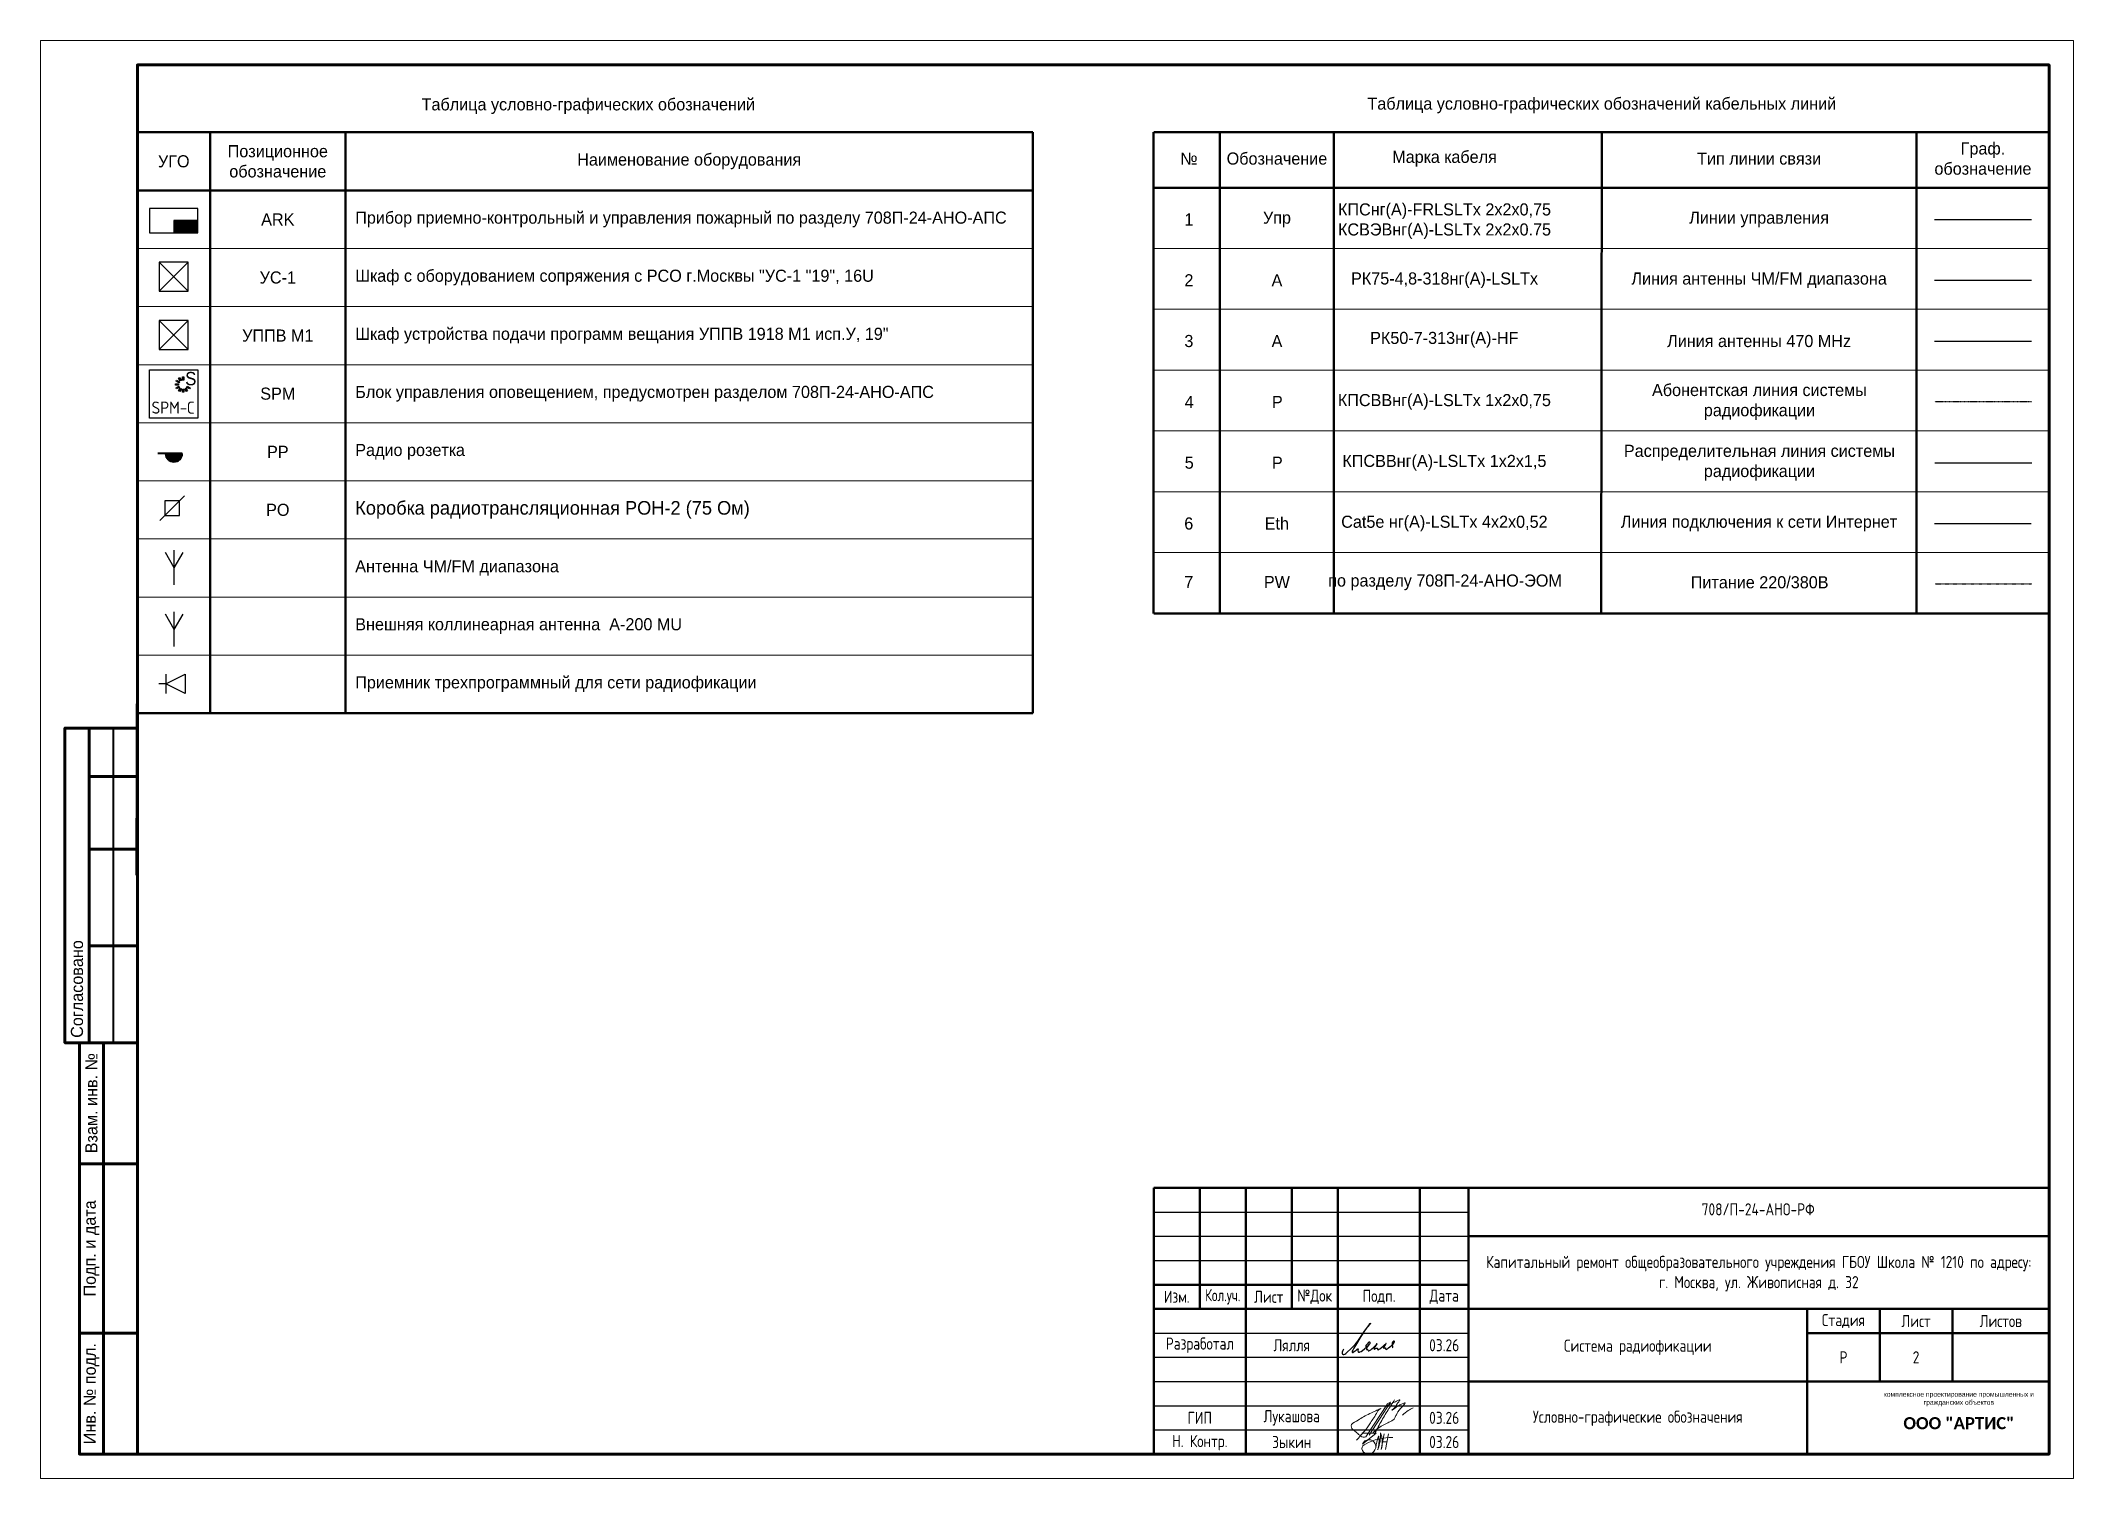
# Model space of a CAD drawing. Header units: millimetres. Extents: x -87434 to 499450, y -468665 to 122144.
# Drawn here: x -10349 to 31651, y 92444 to 122144 of the extents above; entities that cross this region are included whole.
import ezdxf
from ezdxf.enums import TextEntityAlignment as Align

# ---------------------------------------------------------------- set-up
doc = ezdxf.new("R2010")
doc.units = ezdxf.units.MM
doc.set_wipeout_variables(frame=1)
doc.linetypes.add('ADSK_Невидимые', pattern=[5, 3, -2])
doc.linetypes.add('штрихпунктирная', pattern=[1, 0.5, -0.25, 0, -0.25])
for name, color, linetype, lineweight in [('!_СПР_оборуд', 1, 'Continuous', 30), ('__ФОРМАТ', 7, 'Continuous', 40), ('RC-Оповещение', 7, 'Continuous', 30), ('RC-Приборы_управления_и_блоки_индикации', 5, 'Continuous', 30), ('лс', 5, 'Continuous', 30), ('Подписи', 7, 'Continuous', 13)]:
    doc.layers.add(name, color=color, linetype=linetype, lineweight=lineweight)
for name, color, linetype in [('__НАДПИСИ', 7, 'Continuous'), ('RC-Таблицы', 7, 'Continuous'), ('Радиофикация', 7, 'Continuous'), ('СОТ', 7, 'Continuous'), ('стена', 20, 'Continuous')]:
    doc.layers.add(name, color=color, linetype=linetype)
doc.layers.add('Границы листа', color=7, linetype='Continuous', lineweight=0, plot=False)
doc.layers.add('ОФ_подписи', color=5, linetype='Continuous', lineweight=13, true_color=0x0000ff)
doc.styles.add('GOST 2.304 type A', font='', dxfattribs={"height": 250})
doc.styles.add('ISOCPEUR', font='isocpeur.ttf', dxfattribs={"width": 0.9, "height": 350})
doc.styles.add('Mipgost_5', font='', dxfattribs={"height": 250})
doc.styles.add('RubezhCAD', font='', dxfattribs={"oblique": 10})
doc.styles.get("Standard").update_dxf_attribs({"font": ''})
doc.styles.add('ГОСТ 2.304', font='')
doc.styles.get('GOST 2.304 type A').set_extended_font_data('GOST 2.304 type A')
doc.styles.get('Mipgost_5').set_extended_font_data('Mipgost')
doc.styles.get('RubezhCAD').set_extended_font_data('GOST type A')
doc.styles.get('Standard').set_extended_font_data('GOST type B')
doc.styles.get('ГОСТ 2.304').set_extended_font_data('GOST 2.304 type A')

msp = doc.modelspace()

# ---------------------------------------------------------------- texts
at = {"layer": 'RC-Таблицы', "linetype": 'Continuous', "lineweight": 40, "ltscale": 15, "transparency": 33554687, "insert": (967.03699, 120790.8371), "char_height": 250, "width": 15000, "attachment_point": 5, "style": 'Mipgost_5'}
msp.add_mtext('Таблица условно-графических обозначений', dxfattribs=at)
at = {"layer": 'RC-Таблицы', "linetype": 'Continuous', "lineweight": 40, "ltscale": 15, "transparency": 33554687, "insert": (21908.33757, 120806.58828), "char_height": 250, "attachment_point": 5, "style": 'Mipgost_5'}
msp.add_mtext_dynamic_manual_height_columns('Таблица условно-графических обозначений кабельных линий', width=18500, gutter_width=1250, heights=[0], dxfattribs=at)
at = {"layer": 'RC-Таблицы', "linetype": 'Continuous', "lineweight": 40, "transparency": 33554687, "char_height": 250, "style": 'Mipgost_5'}
for s, insert, width, attachment_point in [('УГО', (-7598.66572, 119650.16431), 1100, 5), ('Позиционное обозначение', (-5448.66572, 119650.16431), 2400, 5), ('Наименование оборудования', (3051.33428, 119650.16431), 13800, 5), ('№', (13376.33757, 119706.58828), 2350, 5), ('Обозначение', (15196.33757, 119706.58828), 2350, 5), ('Марка кабеля', (18658.33757, 119706.58828), 6100, 5), ('Тип линии связи', (25158.33757, 119706.58828), 6100, 5), ('Граф. обозначение', (29783.33757, 119706.58828), 2350, 5), ('ARK', (-5448.66572, 118450.16431), 2400, 5), ('Прибор приемно-контрольный и управления пожарный по разделу 708П-24-АНО-АПС', (-3848.66572, 118450.16431), 13800, 4), ('1', (13376.33757, 118450.16431), 2350, 5), ('Упр', (15196.33757, 118450.16431), 2350, 5), ('КПСнг(А)-FRLSLTx 2х2х0,75', (18658.33757, 118620.16431), 6100, 5), ('Линии управления', (25158.33757, 118450.16431), 6100, 5), ('КСВЭВнг(А)-LSLTx 2х2х0.75', (18658.33757, 118206.16431), 6100, 5), ('УС-1', (-5448.66572, 117250.16431), 2400, 5), ('Шкаф с оборудованием сопряжения с РСО г.Москвы "УС-1 "19", 16U', (-3848.66572, 117250.16431), 13800, 4), ('2', (13376.33757, 117193.74035), 2350, 5), ('А', (15196.33757, 117193.74035), 2350, 5), ('РК75-4,8-318нг(А)-LSLTx', (18658.33757, 117193.74035), 6100, 5), ('Линия антенны {\\C7;ЧМ/FM диапазона}', (25158.33757, 117193.74035), 6100, 5), ('УППВ М1 ', (-5448.66572, 116050.16431), 2800, 5), ('Шкаф устройства подачи программ вещания УППВ 1918 М1 исп.У, 19"', (-3848.66572, 116050.16431), 13800, 4), ('3', (13376.33757, 115937.31638), 2350, 5), ('А', (15196.33757, 115937.31638), 2350, 5), ('РК50-7-313нг(А)-HF', (18653.70419, 115965.52836), 6490.7332396, 5), ('Линия антенны 470 MHz', (25158.33757, 115937.31638), 6100, 5), ('SРМ', (-5448.66572, 114850.16431), 2400, 5), ('Блок управления оповещением{\\C7;, предусмотрен разделом }708П-24-АНО-АПС', (-3848.66572, 114850.16431), 13800, 4), ('4', (13383.34085, 114680.89241), 2350, 5), ('Р', (15203.34085, 114680.89241), 2350, 5), ('КПСВВнг(А)-LSLTx 1х2х0,75', (18655.96766, 114680.89241), 6100, 5), ('Абонентская линия системы радиофикации', (25165.34085, 114680.89241), 6100, 5), ('РР', (-5448.66572, 113650.16431), 2400, 5), ('Радио розетка', (-3848.66572, 113650.16431), 13800, 4), ('5', (13383.34085, 113424.46844), 2350, 5), ('Р', (15203.34085, 113424.46844), 2350, 5), ('КПСВВнг(А)-LSLTx 1х2х1,5', (18655.96766, 113424.46844), 6100, 5), ('Распределительная линия системы радиофикации', (25165.34085, 113424.46844), 6100, 5), ('РО', (-5448.66572, 112450.16431), 2400, 5), ('{\\H1.125x;Коробка радиотрансляционная РОН-2 (75 Ом)}', (-3848.66572, 112450.16431), 13800, 4), ('6', (13373.96766, 112168.04447), 2350, 5), ('Eth', (15193.96766, 112168.04447), 2350, 5), ('Cat5e нг(А)-LSLTx 4х2х0,52', (18655.96766, 112168.04447), 6100, 5), ('Линия подключения к сети Интернет', (25155.96766, 112168.04447), 6100, 5), ('{\\C7;Антенна ЧМ/FM диапазона}', (-3848.66572, 111250.16431), 13800, 4), ('Внешняя коллинеарная антенна  A-200 MU', (-3848.66572, 110050.16431), 13800, 4), ('Приемник трехпрограммный для сети радиофикации', (-3848.66572, 108850.16431), 13800, 4)]:
    msp.add_mtext(s, dxfattribs=dict(at, insert=insert, width=width, attachment_point=attachment_point))
at = {"layer": 'RC-Таблицы', "linetype": 'Continuous', "lineweight": 40, "char_height": 250, "attachment_point": 5, "style": 'Mipgost_5'}
for s, insert, width in [('7', (13375.13644, 110960.79918), 2741.5088478), ('PW', (15195.13644, 110960.79918), 2741.5088478), ('по разделу 708П-24-АНО-ЭОМ', (18669.3986, 110953.55389), 6100), ('Питание 220/380В', (25169.3986, 110953.55389), 6100)]:
    msp.add_mtext(s, dxfattribs=dict(at, insert=insert, width=width))
at = {"layer": 'СОТ', "char_height": 250, "attachment_point": 5, "style": 'GOST 2.304 type A'}
for s, insert, width in [('2', (28401.33428, 94943.78596), 1500), ('Условно-графические обозначения', (22651.33428, 93682.09789), 7000)]:
    msp.add_mtext(s, dxfattribs=dict(at, insert=insert, width=width))

# ---------------------------------------------------------------- blocks, each defined once
blk = doc.blocks.new('*U1044')
for p, q in [((5, 155), (5, 90)), ((15, 155), (15, 90))]:
    blk.add_line(p, q)
at = {"lineweight": -2}
for p, q in [((10, 155), (10, 90)), ((10, 145), (20, 145)), ((10, 130), (20, 130)), ((10, 110), (20, 110)), ((13, 90), (13, 5)), ((8, 65), (20, 65)), ((8, 30), (20, 30))]:
    blk.add_line(p, q, dxfattribs=at)
blk.add_lwpolyline([(20, 5), (415, 5), (415, 292), (20, 292)], close=True, dxfattribs=at)
for points in [[(20, 155), (5, 155), (5, 90), (8, 90)], [(20, 5), (8, 5), (8, 90), (20, 90)]]:
    blk.add_lwpolyline(points, dxfattribs=at)
at = {"layer": 'Границы листа'}
blk.add_lwpolyline([(420, 0), (0, 0), (0, 297), (420, 297)], close=True, dxfattribs=at)
at = {"lineweight": 30, "style": 'Mipgost_5'}
blk.add_text('Согласовано', height=2.5, rotation=90, dxfattribs=at).set_placement((7.5, 91), align=Align.MIDDLE_LEFT)
for s, p in [('Взам. инв. №', (10.5, 77.5)), ('Подп. и дата', (10.5, 47.5)), ('Инв. № подл.', (10.5, 17.5))]:
    blk.add_text(s, height=2.5, rotation=90, dxfattribs=at).set_placement(p, align=Align.MIDDLE)
at = {"lineweight": 13, "oblique": 10, "flags": 8}
blk.add_attdef('ФОРМАТ', (380.94, 1.12), '', height=3, dxfattribs=at)
blk = doc.blocks.new('П_Зыкин')
at = {"layer": 'ОФ_подписи', "color": 5, "ltscale": 100, "transparency": 33554687}
for p, q in [((142, 249), (62, -174)), ((102, 37), (218, 37)), ((258, 249), (178, -174))]:
    blk.add_line(p, q, dxfattribs=at)
blk.add_lwpolyline([(-462, 273), (-74, 273), (-446, -30)], dxfattribs=at)
for centre, radius, start, end in [((-271, -94), 186, 314.2393, 159.9348), ((345, -1372), 1523, 88.8758, 117.8788), ((1109, -252), 1204, 158.7593, 174.231), ((-1024, 224), 1068, 337.8144, 2.8859), ((-849, 72), 852, 342.8308, 7.4815), ((-9, 182), 4.48, 8.9691, 155.6551), ((-643, 22), 732, 344.4555, 20.462), ((-318, -169), 151, 108.7568, 173.4251), ((-287, -115), 185, 191.5358, 322.3512)]:
    blk.add_arc(centre, radius, start, end, dxfattribs=at)
blk = doc.blocks.new('П_Лукашова')
at = {"layer": 'ОФ_подписи', "color": 5}
for p, q in [((221, 339), (-221, -339)), ((286, 371), (-156, -307)), ((283, 370), (218, 338))]:
    blk.add_line(p, q, dxfattribs=at)
for points in [[(221, 301), (344, 360), (434, 401), (475, 416), (464, 395), (420, 336), (342, 232), (310, 203), (337, 221), (420, 283), (490, 322), (558, 352), (576, 358), (491, 240), (403, 113), (374, 49), (360, 20)], [(-221, -339), (-276, -344), (-368, -289), (-446, -221), (-505, -166), (-522, -116), (-412, -16), (-295, 56), (-173, 120), (-49, 179), (33, 216), (87, 237), (52, 221), (11, 167), (-59, 51), (-126, -52), (-177, -132), (-256, -231), (-409, -409)], [(360, 20), (294, -18), (203, -65), (91, -124), (-73, -248)], [(366, 415), (236, 213), (85, -37), (-50, -300)], [(530, 102), (646, 199), (748, 254)]]:
    blk.add_spline(points, degree=3, dxfattribs=at)
blk = doc.blocks.new('штамп')
at = {"layer": '__ФОРМАТ', "linetype": 'Continuous', "lineweight": 50}
for p, q in [((531929, 45357), (531929, 50857)), ((531929, 50857), (550429, 50857)), ((532879, 48357), (532879, 50857)), ((533829, 45357), (533829, 50857)), ((534779, 48357), (534779, 50857)), ((535729, 45357), (535729, 50857)), ((537429, 45357), (537429, 50857)), ((538429, 45357), (538429, 50857)), ((550429, 45357), (550429, 50857)), ((538429, 49857), (550429, 49857)), ((531929, 48857), (538429, 48857)), ((531929, 48357), (550429, 48357)), ((545429, 45357), (545429, 48357)), ((546929, 46857), (546929, 48357)), ((548429, 46857), (548429, 48357)), ((545429, 47857), (550429, 47857)), ((538429, 46857), (550429, 46857)), ((531929, 45357), (550429, 45357))]:
    blk.add_line(p, q, dxfattribs=at)
at = {"layer": '__ФОРМАТ', "linetype": 'Continuous', "lineweight": -2}
for p, q in [((531929, 50357), (538429, 50357)), ((531929, 49857), (538429, 49857)), ((531929, 49357), (538429, 49357)), ((531929, 48857), (538429, 48857)), ((531929, 47857), (538429, 47857)), ((531929, 47357), (538429, 47357)), ((531929, 46857), (538429, 46857)), ((538429, 46857), (550429, 46857)), ((531929, 46357), (538429, 46357)), ((531929, 45857), (538429, 45857))]:
    blk.add_line(p, q, dxfattribs=at)
at = {"layer": 'Подписи', "color": 5, "lineweight": 25}
blk.add_lwpolyline([(535847, 47525), (535833, 47500), (535823, 47461), (535824, 47440), (535829, 47423), (535840, 47414), (535857, 47413), (535876, 47421), (535897, 47435), (535917, 47454), (536005, 47539), (536088, 47624), (536142, 47690), (536203, 47776), (536266, 47874), (536323, 47953), (536362, 48009), (536395, 48059), (536405, 48060), (536397, 48045), (536295, 47925), (536205, 47790), (536095, 47603), (536059, 47544), (536038, 47506), (536029, 47485), (536027, 47473), (536027, 47462), (536031, 47457), (536037, 47454), (536045, 47456), (536057, 47466), (536072, 47479), (536107, 47506), (536133, 47525), (536147, 47532), (536152, 47532), (536153, 47529), (536150, 47520), (536147, 47504), (536146, 47491), (536148, 47479), (536150, 47471), (536157, 47465), (536166, 47462), (536178, 47464), (536189, 47469), (536215, 47480), (536240, 47498), (536281, 47529), (536306, 47550), (536324, 47567), (536342, 47582), (536372, 47609), (536388, 47629), (536397, 47646), (536399, 47657), (536398, 47666), (536393, 47671), (536383, 47671), (536372, 47667), (536356, 47653), (536336, 47632), (536323, 47612), (536313, 47599), (536309, 47587), (536310, 47579), (536315, 47575), (536326, 47579), (536335, 47585), (536344, 47592), (536348, 47595), (536352, 47596), (536354, 47595), (536355, 47592), (536349, 47583), (536342, 47575), (536334, 47561), (536326, 47547), (536322, 47538), (536320, 47531), (536321, 47523), (536325, 47519), (536328, 47519), (536333, 47524), (536338, 47527), (536344, 47526), (536346, 47520), (536351, 47508), (536355, 47498), (536359, 47493), (536366, 47491), (536375, 47491), (536385, 47497), (536412, 47513), (536436, 47532), (536466, 47559), (536491, 47583), (536517, 47607), (536529, 47621), (536545, 47642), (536547, 47643), (536546, 47644), (536543, 47644), (536541, 47642), (536538, 47637), (536499, 47577), (536491, 47558), (536482, 47544), (536480, 47535), (536479, 47529), (536481, 47524), (536483, 47522), (536489, 47523), (536494, 47526), (536502, 47532), (536512, 47539), (536522, 47544), (536530, 47548), (536541, 47549), (536547, 47546), (536550, 47541), (536551, 47531), (536552, 47525), (536553, 47521), (536558, 47517), (536562, 47515), (536568, 47515), (536575, 47517), (536583, 47523), (536596, 47533), (536617, 47547), (536636, 47561), (536659, 47583), (536688, 47609), (536702, 47620), (536713, 47630), (536721, 47636), (536727, 47641), (536727, 47643), (536726, 47644), (536723, 47643), (536720, 47638), (536715, 47629), (536693, 47594), (536681, 47575), (536676, 47566), (536674, 47557), (536677, 47551), (536679, 47547), (536684, 47546), (536689, 47549), (536695, 47552), (536700, 47554), (536709, 47554), (536716, 47551), (536717, 47545), (536719, 47535), (536721, 47527), (536725, 47524), (536731, 47520), (536741, 47523), (536747, 47528), (536757, 47534), (536779, 47550), (536809, 47572), (536842, 47600), (536865, 47623), (536880, 47642), (536895, 47664), (536899, 47675), (536901, 47684), (536898, 47689), (536891, 47693), (536881, 47689), (536873, 47682), (536862, 47668), (536856, 47654), (536855, 47638), (536856, 47622), (536856, 47598), (536858, 47583), (536860, 47572), (536864, 47560), (536871, 47551)], dxfattribs=at)
at = {"layer": 'ОФ_подписи'}
for name, p, xscale, yscale, zscale in [('П_Лукашова', (536533, 46057), 1.010226427429054, 1.010226427429054, 1.010226427429054), ('П_Зыкин', (536581, 45585), 0.7621923841183493, 0.7621923841183493, 0.7621923841183493)]:
    blk.add_blockref(name, p, dxfattribs=dict(at, xscale=xscale, yscale=yscale, zscale=zscale))
at = {"transparency": 33554687, "attachment_point": 5, "style": 'ГОСТ 2.304'}
for s, insert, char_height, width in [('{\\fArial|b0|i0|c204|p34;комплексное проектирование промышленных и гражданских объектов}', (548563, 46495), 100, 3372.21), ('{\\fCorbel Light|b1|i0|c204|p34;ООО "АРТИС"}', (548563, 45995), 250, 4171.2)]:
    blk.add_mtext(s, dxfattribs=dict(at, insert=insert, char_height=char_height, width=width))
at = {"layer": '__НАДПИСИ', "lineweight": 9, "ltscale": 2, "style": 'ISOCPEUR', "flags": 1}
blk.add_attdef('NOTATION', (548864, 51134), '', height=250, dxfattribs=at)
at = {"layer": '__НАДПИСИ', "lineweight": 9, "ltscale": 2, "style": 'RubezhCAD', "oblique": 10}
blk.add_attdef('SHEET', text='', height=250, dxfattribs=at).set_placement((547679, 47357), align=Align.MIDDLE_CENTER)
at = {"layer": '__ФОРМАТ', "color": 7, "linetype": 'Continuous', "lineweight": 20, "char_height": 250, "attachment_point": 5, "style": 'GOST 2.304 type A'}
for s, insert, width in [('Капитальный ремонт общеобразовательного учреждения ГБОУ Школа № 1210 по адресу:      \\Pг. Москва, ул. Живописная д. 32', (544429, 49085), 12000), ('\\pi-7.5,l7.5,t7.5;{\\W0.9;\\C256;Кол.уч.}', (533354, 48607), 950), ('Система радиофикации', (541929, 47564), 7000)]:
    blk.add_mtext(s, dxfattribs=dict(at, insert=insert, width=width))
at = {"layer": '__ФОРМАТ', "color": 7, "linetype": 'Continuous', "lineweight": 20, "char_height": 250, "attachment_point": 5, "line_spacing_factor": 1.2, "style": 'GOST 2.304 type A'}
for s, insert, width in [('\\pi-7.5,l7.5,t7.5;{\\C256;Изм.}', (532404, 48607), 950), ('\\pi-7.5,l7.5,t7.5;{\\C256;Лист}', (534304, 48607), 950), ('\\pi-7.5,l7.5,t7.5;{\\C256;№Док}', (535254, 48607), 950), ('\\pi-7.5,l7.5,t7.5;{\\C256;Подп.}', (536584, 48607), 1710.72), ('\\pi-7.5,l7.5,t7.5;{\\C256;Дата}', (537929, 48607), 1000), ('\\pi-7.5,l7.5,t7.5;{\\C256;Стадия}', (546179, 48107), 1500), ('\\pi-7.5,l7.5,t7.5;{\\C256;Лист}', (547679, 48107), 1500), ('\\pi-7.5,l7.5,t7.5;{\\C256;Листов}', (549429, 48107), 2000), ('\\pi-7.5,l7.5,t7.5;{\\C256;Разработал}', (532879, 47607), 1900), ('{\\C256;Лялля}', (534779, 47607), 1900), ('{\\C256;03.26}', (537929, 47607), 1000), ('\\pi-750,l750,t750;{\\C256;Р}', (546179, 47357), 1500), ('\\pi-7.5,l7.5,t7.5;{\\C256;ГИП}', (532879, 46107), 1900), ('{\\C256;Лукашова}', (534779, 46107), 1900), ('{\\C256;03.26}', (537929, 46107), 1000), ('{\\C256;Н. Контр. }', (532879, 45592), 1900), ('\\pi-750,l750,t750;{\\C256;Зыкин}', (534779, 45607), 1900), ('{\\C256;03.26}', (537929, 45607), 1000)]:
    blk.add_mtext(s, dxfattribs=dict(at, insert=insert, width=width))
at = {"layer": 'стена', "color": 18, "true_color": 0x000000, "insert": (543249, 50539), "char_height": 250, "width": 3851.47, "attachment_point": 1, "style": 'GOST 2.304 type A'}
blk.add_mtext('708/П-24-АНО-РФ', dxfattribs=at)
blk = doc.blocks.new('RC-UGO-PPK-01')
blk.add_wipeout([(5, -2.5), (5, 2.5), (-5, 2.5), (-5, -2.5)]).dxf.layer = 'RC-Приборы_управления_и_блоки_индикации'
blk.add_wipeout([(-5, -2.5), (-5, 2.5), (5, 2.5), (5, -2.5)]).dxf.layer = 'RC-Приборы_управления_и_блоки_индикации'
at = {"layer": 'RC-Приборы_управления_и_блоки_индикации'}
h = blk.add_hatch(color=256, dxfattribs=at)
h.dxf.hatch_style = 1
h.paths.add_polyline_path([(5, -2.5), (5, 0), (0, 0), (0, -2.5)])
blk.add_lwpolyline([(-5, -2.5), (5, -2.5), (5, 2.5), (-5, 2.5)], close=True, dxfattribs=at)
for points in [[(5, 0), (0, 0), (0, -2.5)], [(0, 0), (5, 0)]]:
    blk.add_lwpolyline(points, dxfattribs=at)
blk.add_attdef('PSTN', text='', height=1.5, dxfattribs=at).set_placement((5, 2.5), align=Align.BOTTOM_CENTER)
blk = doc.blocks.new('RC-UGO-SNR-03')
blk.add_wipeout([(-5.3, 5.3), (-5.3, -4.7), (4.7, -4.7), (4.7, 5.3)]).dxf.layer = 'RC-Оповещение'
at = {"layer": 'RC-Оповещение'}
h = blk.add_hatch(color=256, dxfattribs=at)
h.dxf.hatch_style = 1
h.paths.add_polyline_path([(1.76, 3.85), (1.5, 3.85), (1.5, 3.18), (1.76, 3.18)])
h.paths.add_polyline_path([(1.05, 2.99), (1.28, 3.12), (0.94, 3.7), (0.72, 3.57)])
h.paths.add_polyline_path([(0.76, 2.61), (0.89, 2.83), (0.31, 3.16), (0.18, 2.94)])
h.paths.add_polyline_path([(0.04, 2.39), (0.04, 2.13), (0.7, 2.13), (0.7, 2.39)])
h.paths.add_polyline_path([(0.89, 1.68), (0.76, 1.91), (0.18, 1.57), (0.31, 1.35)])
h.paths.add_polyline_path([(0.72, 0.94), (0.94, 0.81), (1.28, 1.39), (1.05, 1.52)])
h.paths.add_polyline_path([(1.5, 0.66), (1.76, 0.66), (1.76, 1.33), (1.5, 1.33)])
h.paths.add_polyline_path([(2.31, 0.81), (2.54, 0.94), (2.2, 1.52), (1.98, 1.39)])
h.paths.add_polyline_path([(2.94, 1.35), (3.07, 1.57), (2.49, 1.91), (2.36, 1.68)])
for points in [[(-5.3, 5.3), (4.7, 5.3), (4.7, -4.7), (-5.3, -4.7)], [(0.04, 2.13), (0.04, 2.39), (0.7, 2.39), (0.7, 2.13)], [(0.18, 2.94), (0.31, 3.16), (0.89, 2.83), (0.76, 2.61)], [(0.31, 1.35), (0.18, 1.57), (0.76, 1.91), (0.89, 1.68)], [(0.72, 3.57), (0.94, 3.7), (1.28, 3.12), (1.05, 2.99)], [(0.94, 0.81), (0.72, 0.94), (1.05, 1.52), (1.28, 1.39)], [(1.5, 3.85), (1.76, 3.85), (1.76, 3.18), (1.5, 3.18)], [(1.76, 0.66), (1.5, 0.66), (1.5, 1.33), (1.76, 1.33)], [(2.54, 0.94), (2.31, 0.81), (1.98, 1.39), (2.2, 1.52)], [(3.07, 1.57), (2.94, 1.35), (2.36, 1.68), (2.49, 1.91)]]:
    blk.add_lwpolyline(points, close=True, dxfattribs=at)
at = {"layer": 'RC-Оповещение', "style": 'ISOCPEUR', "width": 0.9}
blk.add_text('SPM-С', height=2.5, dxfattribs=at).set_placement((-4.87, -3.76))
at = {"layer": 'RC-Оповещение', "insert": (2.07, 4.86), "char_height": 2.75, "attachment_point": 1, "style": 'ISOCPEUR'}
blk.add_mtext_dynamic_manual_height_columns('{\\fArial|b0|i0|c204|p34;S}', width=1.8271, gutter_width=1500, heights=[0], dxfattribs=at)
at = {"layer": 'RC-Оповещение'}
blk.add_attdef('PSTN', text='', height=2.5, dxfattribs=at).set_placement((2.05, 5.27), align=Align.BOTTOM_LEFT)
blk = doc.blocks.new('A$C1F127789')
at = {"lineweight": 30, "true_color": 0xffffff}
blk.add_hatch(color=7, dxfattribs=at).paths.add_polyline_path([(0, -159, 1), (0, -503)])
at = {"layer": '!_СПР_оборуд', "color": 1, "lineweight": -2}
blk.add_lwpolyline([(0, -503), (0, 0)], dxfattribs=at)
blk.add_arc((0, -331), 172, 90, 270, dxfattribs=at)
blk = doc.blocks.new('A$C30ea8cb2')
at = {"layer": 'лс', "color": 30}
for points in [[(-106, -406), (406, 106)], [(0, 0), (0, -300), (300, -300), (300, 0), (0, 0)]]:
    blk.add_lwpolyline(points, dxfattribs=at)

# ---------------------------------------------------------------- linework, layer by layer
at = {"color": 4, "lineweight": 30, "ltscale": 100, "transparency": 33554687}
msp.add_line((28783.33757, 118450.16431), (30783.33757, 118450.16431), dxfattribs=at)
at = {"color": 6, "lineweight": 30, "ltscale": 100, "transparency": 33554687}
for p, q in [((-7587.0612, 111253.23594), (-7771.04538, 111571.90588)), ((-7587.0612, 111253.23594), (-7587.0612, 111621.20429)), ((-7587.0612, 111253.23594), (-7403.07703, 111571.90588)), ((-7587.0612, 110904.90191), (-7587.0612, 111253.23594))]:
    msp.add_line(p, q, dxfattribs=at)
at = {"color": 5, "lineweight": 30, "ltscale": 100, "transparency": 33554687}
for p, q in [((-7587.0612, 109976.90191), (-7771.04538, 110295.57184)), ((-7587.0612, 109976.90191), (-7587.0612, 110344.87025)), ((-7587.0612, 109976.90191), (-7403.07703, 110295.57184)), ((-7587.0612, 109628.56787), (-7587.0612, 109976.90191))]:
    msp.add_line(p, q, dxfattribs=at)
at = {"color": 5, "lineweight": 30}
for p, q in [((-7759.0612, 108853.90191), (-7909.5363, 108853.90191)), ((-7759.0612, 109053.3933), (-7759.0612, 108654.41051))]:
    msp.add_line(p, q, dxfattribs=at)
at = {"lineweight": 30, "transparency": 33554687}
for points in [[(-7298.96698, 117566.46207), (-7898.96698, 117566.46207), (-7898.96698, 116966.46207), (-7298.96698, 116966.46207), (-7298.96698, 117566.46207), (-7898.96698, 116966.46207), (-7298.96698, 116966.46207), (-7898.96698, 117566.46207)], [(-7298.96698, 116366.01997), (-7898.96698, 116366.01997), (-7898.96698, 115766.01997), (-7298.96698, 115766.01997), (-7298.96698, 116366.01997), (-7898.96698, 115766.01997), (-7298.96698, 115766.01997), (-7898.96698, 116366.01997)]]:
    msp.add_lwpolyline(points, dxfattribs=at)
at = {"color": 1, "linetype": 'штрихпунктирная', "lineweight": 30, "ltscale": 4}
msp.add_lwpolyline([(28794.3986, 110923.51955), (30794.3986, 110923.51955)], dxfattribs=at)
at = {"color": 5, "lineweight": 30}
msp.add_lwpolyline([(-7360.534, 109053.3933), (-7360.534, 108654.41051), (-7759.0612, 108853.90191), (-7759.0612, 108853.90191)], close=True, dxfattribs=at)
at = {"layer": 'RC-Таблицы', "linetype": 'Continuous', "lineweight": 50}
for p, q in [((-8348.66572, 120250.16431), (-8348.66572, 109450.16431)), ((-8355.669, 109626.32925), (-8366.12582, 104906.02744))]:
    msp.add_line(p, q, dxfattribs=at)
at = {"layer": 'RC-Таблицы', "linetype": 'Continuous', "lineweight": 50, "transparency": 33554687}
for p, q in [((-8348.66572, 120250.16431), (10151.33428, 120250.16431)), ((-6848.66572, 120250.16431), (-6848.66572, 108250.16431)), ((-4048.66572, 120250.16431), (-4048.66572, 108250.16431)), ((10151.33428, 120250.16431), (10151.33428, 109450.16431)), ((10151.33428, 120250.16431), (10151.33428, 109450.16431)), ((10151.33428, 120250.16431), (10151.33428, 108250.16431)), ((12644.331, 120250.16431), (12644.331, 110311.6205)), ((12651.33428, 120250.16431), (31151.33428, 120250.16431)), ((14017.33757, 120250.16431), (14017.33757, 110311.6205)), ((16368.33757, 120250.16431), (16368.33757, 110311.6205)), ((21908.33757, 120250.16431), (21897.1577, 110311.6205)), ((28408.33757, 120250.16431), (28408.33757, 110311.6205)), ((-8348.66572, 119050.16431), (10151.33428, 119050.16431)), ((12651.33428, 119106.58828), (31151.33428, 119106.58828)), ((12648.96438, 110311.6205), (31148.96438, 110311.6205)), ((-8348.66572, 108250.16431), (10151.33428, 108250.16431))]:
    msp.add_line(p, q, dxfattribs=at)
at = {"layer": 'RC-Таблицы', "linetype": 'Continuous', "lineweight": 20, "transparency": 33554687}
for p, q in [((-8348.66572, 117850.16431), (10151.33428, 117850.16431)), ((12651.33428, 117850.16431), (31151.33428, 117850.16431)), ((-8348.66572, 116650.16431), (10151.33428, 116650.16431)), ((12651.33428, 116593.74035), (31151.33428, 116593.74035)), ((-8348.66572, 115450.16431), (10151.33428, 115450.16431)), ((12651.33428, 115337.31638), (31151.33428, 115337.31638)), ((-8348.66572, 114250.16431), (10151.33428, 114250.16431)), ((12651.33428, 114080.89241), (31151.33428, 114080.89241)), ((-8348.66572, 113050.16431), (10151.33428, 113050.16431)), ((12651.33428, 112824.46844), (31151.33428, 112824.46844)), ((12651.33428, 112824.46844), (31151.33428, 112824.46844)), ((-8348.66572, 111850.16431), (10151.33428, 111850.16431)), ((12648.96438, 111568.04447), (31148.96438, 111568.04447)), ((-8348.66572, 110650.16431), (10151.33428, 110650.16431)), ((-8348.66572, 109450.16431), (10151.33428, 109450.16431))]:
    msp.add_line(p, q, dxfattribs=at)
at = {"layer": 'лс', "color": 6, "linetype": 'Continuous', "ltscale": 100, "transparency": 33554687}
msp.add_line((28783.33757, 117193.74035), (30783.33757, 117193.74035), dxfattribs=at)
at = {"layer": 'лс', "linetype": 'Continuous', "ltscale": 100, "transparency": 33554687}
msp.add_line((28783.33757, 115937.31638), (30783.33757, 115937.31638), dxfattribs=at)
at = {"layer": 'лс', "color": 1, "linetype": 'ADSK_Невидимые', "ltscale": 0.5}
msp.add_line((28790.34085, 114688.90191), (30790.34085, 114688.90191), dxfattribs=at)
at = {"layer": 'лс', "color": 30, "linetype": 'Continuous', "ltscale": 100, "transparency": 33554687}
msp.add_line((28790.34085, 113424.46844), (30790.34085, 113424.46844), dxfattribs=at)
at = {"layer": 'лс', "color": 3, "linetype": 'Continuous', "ltscale": 100, "transparency": 33554687}
msp.add_line((28780.96766, 112168.04447), (30780.96766, 112168.04447), dxfattribs=at)

# ---------------------------------------------------------------- block references
at = {"layer": '__ФОРМАТ', "lineweight": 60, "xscale": 99.9999999999996, "yscale": 99.9999999999996, "zscale": 99.9999999999996}
msp.add_blockref('*U1044', (-10348.66572, 92443.78596), dxfattribs=at)
at = {"layer": 'лс', "color": 30}
msp.add_blockref('A$C30ea8cb2', (-7781.31761, 112637.13979), dxfattribs=at)
at = {"layer": 'Радиофикация', "color": 3, "lineweight": 40, "rotation": 90.00000000000766}
msp.add_blockref('A$C1F127789', (-7924.96175, 113616.05091), dxfattribs=at)
at = {"layer": 'СОТ'}
msp.add_blockref('штамп', (-519277.28952, 47586.7493), dxfattribs=at)

msp.set_redraw_order([(e.dxf.handle, doc.entitydb.next_handle()) for e in msp.query("TEXT MTEXT ATTDEF DIMENSION ARC_DIMENSION")])  # texts and dimensions are drawn at this point

# ---------------------------------------------------------------- next in the draw order: block references
at = {"layer": 'RC-Таблицы', "linetype": 'Continuous', "lineweight": 40, "transparency": 33554687, "xscale": 100, "yscale": 100, "zscale": 100}
msp.add_blockref('RC-UGO-PPK-01', (-7598.96698, 118426.48243), dxfattribs=at)
at = {"layer": 'RC-Таблицы', "linetype": 'Continuous', "lineweight": 40, "xscale": 100, "yscale": 100, "zscale": 100}
msp.add_blockref('RC-UGO-SNR-03', (-7569.36545, 114814.12044), dxfattribs=at)

doc.saveas('drawing.dxf')
